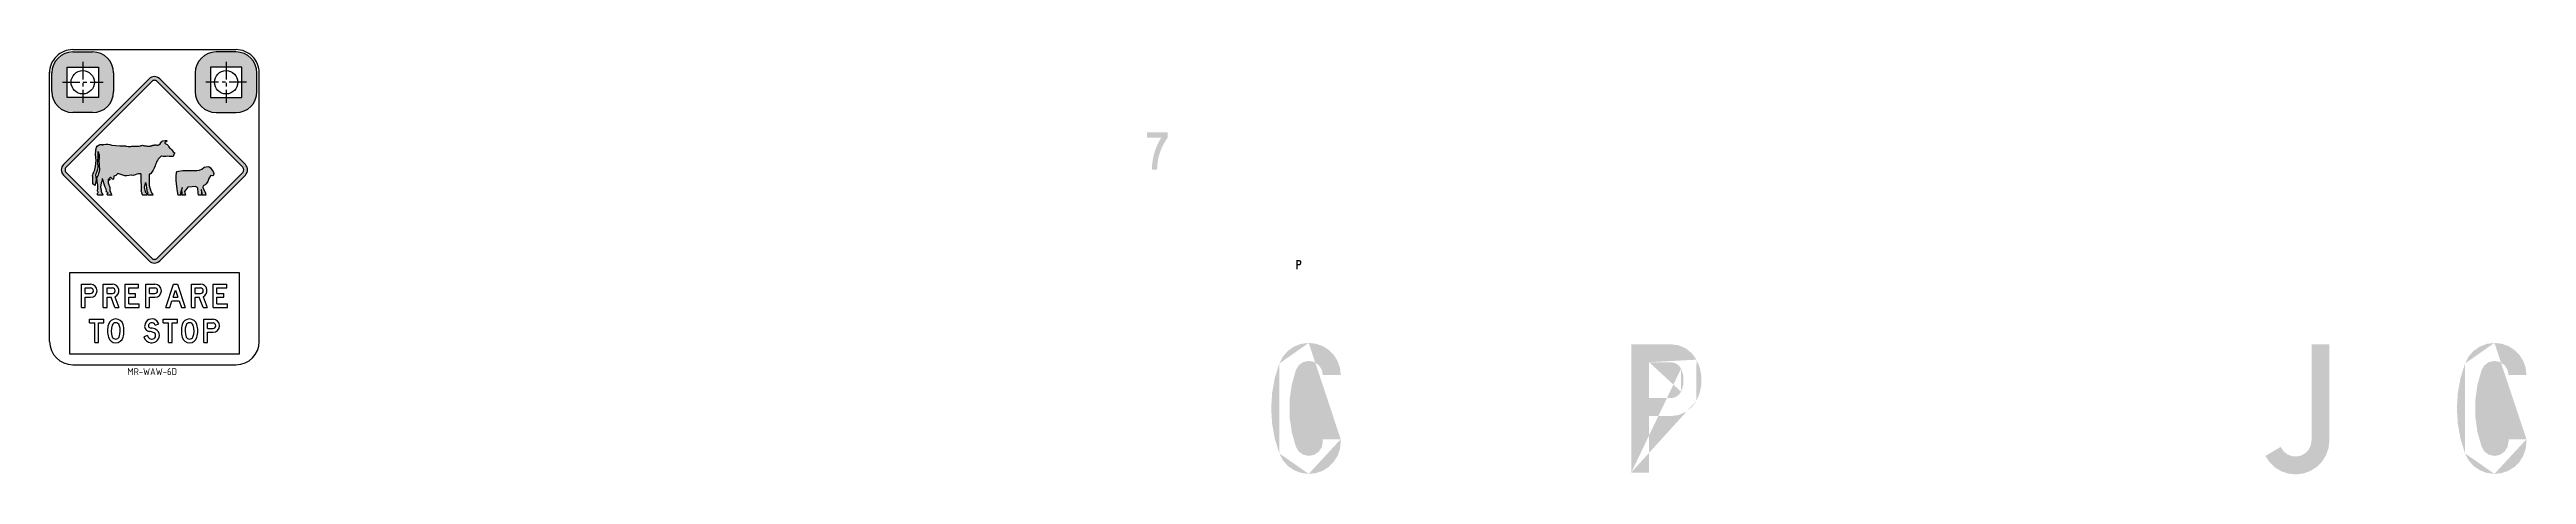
# Model space of a CAD drawing. Extents: x -300 to 1038, y -1303 to 270.
# Drawn here: x -300 to 763, y 88 to 270 of the extents above.
import ezdxf

# ---------------------------------------------------------------- set-up
doc = ezdxf.new("R2010")
doc.units = 0
doc.header["$LTSCALE"] = 6
doc.header["$MEASUREMENT"] = 0
doc.linetypes.add('CENTER', pattern=[2, 1.25, -0.25, 0.25, -0.25])
doc.linetypes.add('CENTERX2', pattern=[101.60000000000001, 63.5, -12.7, 12.7, -12.7])
for name, color, linetype in [('CENT25', 1, 'CENTER'), ('GREEN', 84, 'CONTINUOUS'), ('L25', 1, 'CONTINUOUS'), ('L35', 3, 'CONTINUOUS'), ('T25', 1, 'CONTINUOUS'), ('TBLK25', 1, 'CONTINUOUS')]:
    doc.layers.add(name, color=color, linetype=linetype)
doc.styles.add('ISO', font='iso.shx')

msp = doc.modelspace()

# ---------------------------------------------------------------- texts
at = {"layer": 'T25', "color": 3, "style": 'ISO'}
msp.add_text('MR-WAW-6D', height=3, dxfattribs=at).set_placement((-266.125628157469, 130.5021035219087))

# ---------------------------------------------------------------- hatches: boundary and pattern name
at = {"layer": 'GREEN'}
h = msp.add_hatch(color=256, dxfattribs=at)
h.paths.add_polyline_path([(254.4669524879141, 101.9465322728692), (254.4411767802575, 101.9465322728692)], flags=16)
edge = h.paths.add_edge_path()
edge.add_line((246.7600158985751, 103.0548877021052), (254.4669524879141, 103.0548877021052))
edge.add_line((254.4669524879141, 103.0548877021052), (254.4669524879141, 101.9465322728692))
edge.add_line((254.1318682883776, 98.8792230617276), (254.4669524879141, 101.9465322728692))
edge.add_line((254.1318682883776, 98.8792230617276), (253.1266156897682, 95.96656809652592))
edge.add_line((253.1266156897682, 95.96656809652592), (251.4769703997424, 93.36322162320408))
edge.add_line((251.4769703997424, 93.36322162320408), (249.3118109565837, 91.17228647238863))
edge.add_line((249.3118109565837, 91.17228647238863), (246.7084644832619, 89.52264118236292))
edge.add_line((246.7084644832619, 89.52264118236292), (243.7958095180602, 88.51738858375347))
edge.add_line((243.7958095180602, 88.51738858375347), (240.7285003069186, 88.18230438421699))
edge.add_line((240.7285003069186, 88.18230438421699), (237.4807611421804, 88.59471570672343))
edge.add_line((237.4807611421804, 88.59471570672343), (234.4134519310388, 89.7546225512728))
edge.add_line((234.4134519310388, 89.7546225512728), (231.732778334747, 91.61047350255171))
edge.add_line((231.732778334747, 91.61047350255171), (229.5933945992449, 94.08494143759032))
edge.add_line((229.5933945992449, 94.08494143759032), (228.0984035551591, 96.997596402792))
edge.add_line((228.0984035551591, 96.997596402792), (226.1652254809102, 103.2610933633584))
edge.add_line((226.1652254809102, 103.2610933633584), (225.0053186363608, 109.7050202775214))
edge.add_line((225.0053186363608, 109.7050202775214), (224.6186830215111, 116.252050022311))
edge.add_line((224.6186830215111, 116.252050022311), (225.0053186363608, 122.773304059444))
edge.add_line((225.0053186363608, 122.773304059444), (226.1652254809102, 129.217230973607))
edge.add_line((226.1652254809102, 129.217230973607), (228.0984035551591, 135.4807279341734))
edge.add_line((228.0984035551591, 135.4807279341734), (229.5933945992449, 138.3933828993751))
edge.add_line((229.5933945992449, 138.3933828993751), (231.732778334747, 140.8678508344137))
edge.add_line((231.732778334747, 140.8678508344137), (234.4134519310388, 142.7237017856927))
edge.add_line((234.4134519310388, 142.7237017856927), (237.4807611421804, 143.9093843378987))
edge.add_line((237.4807611421804, 143.9093843378987), (240.7285003069186, 144.2960199527485))
edge.add_line((240.7285003069186, 144.2960199527485), (243.7958095180602, 143.960935753212))
edge.add_line((243.7958095180602, 143.960935753212), (246.7084644832619, 142.9556831546025))
edge.add_line((246.7084644832619, 142.9556831546025), (249.3118109565837, 141.3060378645768))
edge.add_line((249.3118109565837, 141.3060378645768), (251.4769703997424, 139.1408784214181))
edge.add_line((251.4769703997424, 139.1408784214181), (253.1266156897682, 136.5117562404395))
edge.add_line((253.1266156897682, 136.5117562404395), (254.1318682883776, 133.5991012752378))
edge.add_line((254.1318682883776, 133.5991012752378), (254.4669524879141, 130.5317920640963))
edge.add_line((254.4669524879141, 130.5317920640963), (246.7600158985751, 130.5317920640963))
edge.add_line((246.7600158985751, 130.5317920640963), (246.321828868412, 132.851605753195))
edge.add_line((246.321828868412, 132.851605753195), (245.0072677779228, 134.8363352427572))
edge.add_line((245.0072677779228, 134.8363352427572), (243.0483139960172, 136.1508963332464))
edge.add_line((243.0483139960172, 136.1508963332464), (240.7285003069186, 136.5890833634095))
edge.add_line((240.7285003069186, 136.5890833634095), (238.4086866178199, 136.1251206255898))
edge.add_line((238.4086866178199, 136.1251206255898), (236.475508543571, 134.7590081197872))
edge.add_line((236.475508543571, 134.7590081197872), (235.2382745760517, 132.7485029225683))
edge.add_line((235.2382745760517, 132.7485029225683), (233.4081993324294, 126.2788003007487))
edge.add_line((233.4081993324294, 126.2788003007487), (232.4802738567899, 119.6028920176758))
edge.add_line((232.4802738567899, 119.6028920176758), (232.4802738567899, 112.8754323192896))
edge.add_line((232.4802738567899, 112.8754323192896), (233.4081993324294, 106.2252997438734))
edge.add_line((233.4081993324294, 106.2252997438734), (235.2382745760517, 99.75559712205376))
edge.add_line((235.2382745760517, 99.75559712205376), (236.475508543571, 97.71931621717823))
edge.add_line((236.475508543571, 97.71931621717823), (238.4086866178199, 96.37897941903236))
edge.add_line((238.4086866178199, 96.37897941903236), (240.7285003069186, 95.88924097355596))
edge.add_line((240.7285003069186, 95.88924097355596), (243.0483139960172, 96.35320371137573))
edge.add_line((243.0483139960172, 96.35320371137573), (245.0072677779228, 97.66776480186496))
edge.add_line((245.0072677779228, 97.66776480186496), (246.321828868412, 99.62671858377053))
edge.add_line((246.321828868412, 99.62671858377053), (246.7600158985751, 101.9465322728692))
edge.add_line((246.7600158985751, 101.9465322728692), (246.7600158985751, 103.0548877021052))
edge = h.paths.add_edge_path(flags=16)
edge.add_line((254.4669524879141, 103.0548877021052), (254.4411767802575, 103.0548877021052))
edge.add_line((240.7285003069186, 144.2960199527485), (240.702724599262, 144.2960199527485))
edge.add_line((228.0984035551591, 135.4807279341734), (228.0726278475024, 135.4807279341734))
edge.add_line((228.0984035551591, 96.997596402792), (228.0726278475024, 96.997596402792))
edge.add_line((240.7285003069186, 88.18230438421699), (240.702724599262, 88.18230438421699))
h = msp.add_hatch(color=256, dxfattribs=at)
h.paths.add_polyline_path([(396.1302417688735, 136.0477935026198), (396.1044660612169, 136.0477935026198)], flags=16)
edge = h.paths.add_edge_path(flags=17)
edge.add_line((386.7736598895088, 120.6339203239419), (386.7736598895088, 136.0477935026198))
edge.add_line((386.7736598895088, 136.0477935026198), (396.1302417688735, 136.0477935026198))
edge.add_line((397.8829898895258, 135.6869335954267), (396.1302417688735, 136.0477935026198))
edge.add_line((397.8829898895258, 135.6869335954267), (399.429532348925, 134.7332324121305))
edge.add_line((399.429532348925, 134.7332324121305), (400.5121120705044, 133.2897927833581))
edge.add_line((400.5121120705044, 133.2897927833581), (401.5173646691138, 130.0420536186199))
edge.add_line((401.5173646691138, 130.0420536186199), (401.5173646691138, 126.6396602079418))
edge.add_line((401.5173646691138, 126.6396602079418), (400.5121120705044, 123.3919210432036))
edge.add_line((400.5121120705044, 123.3919210432036), (399.429532348925, 121.9484814144312))
edge.add_line((399.429532348925, 121.9484814144312), (397.8829898895258, 120.994780231135))
edge.add_line((397.8829898895258, 120.994780231135), (396.1302417688735, 120.6339203239419))
edge.add_line((396.1302417688735, 120.6339203239419), (386.7736598895088, 120.6339203239419))
h.paths.add_polyline_path([(396.1044660612169, 143.7289543843021), (396.1302417688735, 143.7289543843021)], flags=16)
edge = h.paths.add_edge_path()
edge.add_line((386.7736598895088, 88.74936995266336), (379.0924990078266, 88.74936995266336))
edge.add_line((379.0924990078266, 88.74936995266336), (379.0924990078266, 143.7289543843021))
edge.add_line((379.0924990078266, 143.7289543843021), (396.1302417688735, 143.7289543843021))
edge.add_line((399.429532348925, 143.290767354139), (396.1302417688735, 143.7289543843021))
edge.add_line((399.429532348925, 143.290767354139), (402.5226172677232, 141.9504305559931))
edge.add_line((402.5226172677232, 141.9504305559931), (405.1517394487017, 139.8625982358043))
edge.add_line((405.1517394487017, 139.8625982358043), (407.1106932306073, 137.1303732241992))
edge.add_line((407.1106932306073, 137.1303732241992), (408.5025814440665, 133.7537555211778))
edge.add_line((408.5025814440665, 133.7537555211778), (409.2243012584527, 130.1709321569031))
edge.add_line((409.2243012584527, 130.1709321569031), (409.2243012584527, 126.5107816696586))
edge.add_line((409.2243012584527, 126.5107816696586), (408.5025814440665, 122.9279583053839))
edge.add_line((408.5025814440665, 122.9279583053839), (407.1106932306073, 119.5513406023625))
edge.add_line((407.1106932306073, 119.5513406023625), (405.1517394487017, 116.8191155907574))
edge.add_line((405.1517394487017, 116.8191155907574), (402.5226172677232, 114.7312832705686))
edge.add_line((402.5226172677232, 114.7312832705686), (399.429532348925, 113.3909464724227))
edge.add_line((399.429532348925, 113.3909464724227), (396.1302417688735, 112.9527594422596))
edge.add_line((396.1302417688735, 112.9527594422596), (386.7736598895088, 112.9527594422596))
edge.add_line((386.7736598895088, 112.9527594422596), (386.7736598895088, 88.74936995266336))
edge = h.paths.add_edge_path()
edge.add_line((386.7736598895088, 136.0477935026198), (386.7478841818522, 136.0477935026198))
edge.add_line((400.5121120705044, 123.3919210432036), (400.4863363628477, 123.3919210432036))
edge.add_line((400.5121120705044, 133.2897927833581), (400.4863363628477, 133.2897927833581))
edge.add_line((379.0924990078266, 88.74936995266336), (379.0667233001699, 88.74936995266336))
edge.add_line((407.1106932306073, 119.5513406023625), (407.0849175229506, 119.5513406023625))
edge.add_line((407.1106932306073, 137.1303732241992), (407.0849175229506, 137.1303732241992))
h = msp.add_hatch(color=256, dxfattribs=at)
h.paths.add_polyline_path([(396.1302417688735, 136.0477935026198), (396.1044660612169, 136.0477935026198)], flags=16)
edge = h.paths.add_edge_path(flags=17)
edge.add_line((386.7736598895088, 120.6339203239419), (386.7736598895088, 136.0477935026198))
edge.add_line((386.7736598895088, 136.0477935026198), (396.1302417688735, 136.0477935026198))
edge.add_line((397.8829898895258, 135.6869335954267), (396.1302417688735, 136.0477935026198))
edge.add_line((397.8829898895258, 135.6869335954267), (399.429532348925, 134.7332324121305))
edge.add_line((399.429532348925, 134.7332324121305), (400.5121120705044, 133.2897927833581))
edge.add_line((400.5121120705044, 133.2897927833581), (401.5173646691138, 130.0420536186199))
edge.add_line((401.5173646691138, 130.0420536186199), (401.5173646691138, 126.6396602079418))
edge.add_line((401.5173646691138, 126.6396602079418), (400.5121120705044, 123.3919210432036))
edge.add_line((400.5121120705044, 123.3919210432036), (399.429532348925, 121.9484814144312))
edge.add_line((399.429532348925, 121.9484814144312), (397.8829898895258, 120.994780231135))
edge.add_line((397.8829898895258, 120.994780231135), (396.1302417688735, 120.6339203239419))
edge.add_line((396.1302417688735, 120.6339203239419), (386.7736598895088, 120.6339203239419))
h.paths.add_polyline_path([(396.1044660612169, 143.7289543843021), (396.1302417688735, 143.7289543843021)], flags=16)
edge = h.paths.add_edge_path()
edge.add_line((386.7736598895088, 88.74936995266336), (379.0924990078266, 88.74936995266336))
edge.add_line((379.0924990078266, 88.74936995266336), (379.0924990078266, 143.7289543843021))
edge.add_line((379.0924990078266, 143.7289543843021), (396.1302417688735, 143.7289543843021))
edge.add_line((399.429532348925, 143.290767354139), (396.1302417688735, 143.7289543843021))
edge.add_line((399.429532348925, 143.290767354139), (402.5226172677232, 141.9504305559931))
edge.add_line((402.5226172677232, 141.9504305559931), (405.1517394487017, 139.8625982358043))
edge.add_line((405.1517394487017, 139.8625982358043), (407.1106932306073, 137.1303732241992))
edge.add_line((407.1106932306073, 137.1303732241992), (408.5025814440665, 133.7537555211778))
edge.add_line((408.5025814440665, 133.7537555211778), (409.2243012584527, 130.1709321569031))
edge.add_line((409.2243012584527, 130.1709321569031), (409.2243012584527, 126.5107816696586))
edge.add_line((409.2243012584527, 126.5107816696586), (408.5025814440665, 122.9279583053839))
edge.add_line((408.5025814440665, 122.9279583053839), (407.1106932306073, 119.5513406023625))
edge.add_line((407.1106932306073, 119.5513406023625), (405.1517394487017, 116.8191155907574))
edge.add_line((405.1517394487017, 116.8191155907574), (402.5226172677232, 114.7312832705686))
edge.add_line((402.5226172677232, 114.7312832705686), (399.429532348925, 113.3909464724227))
edge.add_line((399.429532348925, 113.3909464724227), (396.1302417688735, 112.9527594422596))
edge.add_line((396.1302417688735, 112.9527594422596), (386.7736598895088, 112.9527594422596))
edge.add_line((386.7736598895088, 112.9527594422596), (386.7736598895088, 88.74936995266336))
edge = h.paths.add_edge_path()
edge.add_line((386.7736598895088, 136.0477935026198), (386.7478841818522, 136.0477935026198))
edge.add_line((400.5121120705044, 123.3919210432036), (400.4863363628477, 123.3919210432036))
edge.add_line((400.5121120705044, 133.2897927833581), (400.4863363628477, 133.2897927833581))
edge.add_line((379.0924990078266, 88.74936995266336), (379.0667233001699, 88.74936995266336))
edge.add_line((407.1106932306073, 119.5513406023625), (407.0849175229506, 119.5513406023625))
edge.add_line((407.1106932306073, 137.1303732241992), (407.0849175229506, 137.1303732241992))
h = msp.add_hatch(color=256, dxfattribs=at)
h.paths.add_polyline_path([(671.0023882194105, 102.4878221336589), (670.976612511754, 102.4878221336589)], flags=16)
edge = h.paths.add_edge_path()
edge.add_line((671.0023882194105, 143.7289543843021), (671.0023882194105, 102.4878221336589))
edge.add_line((670.6673040198741, 100.4515412287834), (671.0023882194105, 102.4878221336589))
edge.add_line((670.6673040198741, 100.4515412287834), (669.7651542518913, 98.56991456984775))
edge.add_line((669.7651542518913, 98.56991456984775), (668.3217146231187, 97.07492352576196))
edge.add_line((668.3217146231187, 97.07492352576196), (666.517415087153, 96.04389521949588))
edge.add_line((666.517415087153, 96.04389521949588), (664.4811341822776, 95.63148389698944))
edge.add_line((664.4811341822776, 95.63148389698944), (662.4190775697455, 95.83768955824269))
edge.add_line((662.4190775697455, 95.83768955824269), (660.5116752031531, 96.63673649559888))
edge.add_line((660.5116752031531, 96.63673649559888), (658.9135813284407, 97.97707329374475))
edge.add_line((658.9135813284407, 97.97707329374475), (657.8052258992047, 99.75559712205376))
edge.add_line((657.8052258992047, 99.75559712205376), (651.2066447391018, 95.88924097355596))
edge.add_line((651.2066447391018, 95.88924097355596), (652.9851685674108, 93.20856737726416))
edge.add_line((652.9851685674108, 93.20856737726416), (655.3049822565094, 90.96608081113544))
edge.add_line((655.3049822565094, 90.96608081113544), (658.0629829757712, 89.29065981345303))
edge.add_line((658.0629829757712, 89.29065981345303), (661.1302921869128, 88.28540721484364))
edge.add_line((661.1302921869128, 88.28540721484364), (664.3522556439943, 87.9760987229638))
edge.add_line((664.3522556439943, 87.9760987229638), (667.5484433934191, 88.3627343378136))
edge.add_line((667.5484433934191, 88.3627343378136), (670.5642011892475, 89.47108976704959))
edge.add_line((670.5642011892475, 89.47108976704959), (673.2964262008526, 91.19806218004533))
edge.add_line((673.2964262008526, 91.19806218004533), (675.5646884746379, 93.49210016148731))
edge.add_line((675.5646884746379, 93.49210016148731), (677.265885179977, 96.25010088074907))
edge.add_line((677.265885179977, 96.25010088074907), (678.3226891938997, 99.29163438423404))
edge.add_line((678.3226891938997, 99.29163438423404), (678.6835491010928, 102.4878221336589))
edge.add_line((678.6835491010928, 102.4878221336589), (678.6835491010928, 143.7289543843021))
edge.add_line((678.6835491010928, 143.7289543843021), (671.0023882194105, 143.7289543843021))
edge = h.paths.add_edge_path(flags=16)
edge.add_line((678.6835491010928, 102.4878221336589), (678.6577733934362, 102.4878221336589))
edge.add_line((678.6835491010928, 102.4878221336589), (678.6577733934362, 102.4878221336589))
edge = h.paths.add_edge_path(flags=16)
edge.add_line((657.8052258992047, 99.75559712205376), (657.779450191548, 99.75559712205376))
h = msp.add_hatch(color=256, dxfattribs=at)
h.paths.add_polyline_path([(763.2278702149115, 101.9465322728692), (763.2020945072547, 101.9465322728692)], flags=16)
edge = h.paths.add_edge_path()
edge.add_line((755.5467093332292, 103.0548877021052), (763.2278702149115, 103.0548877021052))
edge.add_line((763.2278702149115, 103.0548877021052), (763.2278702149115, 101.9465322728692))
edge.add_line((762.8927860153749, 98.8792230617276), (763.2278702149115, 101.9465322728692))
edge.add_line((762.8927860153749, 98.8792230617276), (761.8875334167656, 95.96656809652592))
edge.add_line((761.8875334167656, 95.96656809652592), (760.2636638343964, 93.36322162320408))
edge.add_line((760.2636638343964, 93.36322162320408), (758.0727286835811, 91.17228647238863))
edge.add_line((758.0727286835811, 91.17228647238863), (755.4693822102591, 89.52264118236292))
edge.add_line((755.4693822102591, 89.52264118236292), (752.5567272450575, 88.51738858375347))
edge.add_line((752.5567272450575, 88.51738858375347), (749.4894180339159, 88.18230438421699))
edge.add_line((749.4894180339159, 88.18230438421699), (746.2416788691778, 88.59471570672343))
edge.add_line((746.2416788691778, 88.59471570672343), (743.2001453656928, 89.7546225512728))
edge.add_line((743.2001453656928, 89.7546225512728), (740.4936960617443, 91.61047350255171))
edge.add_line((740.4936960617443, 91.61047350255171), (738.3543123262423, 94.08494143759032))
edge.add_line((738.3543123262423, 94.08494143759032), (736.8593212821564, 96.997596402792))
edge.add_line((736.8593212821564, 96.997596402792), (734.9261432079076, 103.2610933633584))
edge.add_line((734.9261432079076, 103.2610933633584), (733.7662363633582, 109.7050202775214))
edge.add_line((733.7662363633582, 109.7050202775214), (733.3796007485084, 116.252050022311))
edge.add_line((733.3796007485084, 116.252050022311), (733.7662363633582, 122.773304059444))
edge.add_line((733.7662363633582, 122.773304059444), (734.9261432079076, 129.217230973607))
edge.add_line((734.9261432079076, 129.217230973607), (736.8593212821564, 135.4807279341734))
edge.add_line((736.8593212821564, 135.4807279341734), (738.3543123262423, 138.3933828993751))
edge.add_line((738.3543123262423, 138.3933828993751), (740.4936960617443, 140.8678508344137))
edge.add_line((740.4936960617443, 140.8678508344137), (743.2001453656928, 142.7237017856927))
edge.add_line((743.2001453656928, 142.7237017856927), (746.2416788691778, 143.9093843378987))
edge.add_line((746.2416788691778, 143.9093843378987), (749.4894180339159, 144.2960199527485))
edge.add_line((749.4894180339159, 144.2960199527485), (752.5567272450575, 143.960935753212))
edge.add_line((752.5567272450575, 143.960935753212), (755.4693822102591, 142.9556831546025))
edge.add_line((755.4693822102591, 142.9556831546025), (758.0727286835811, 141.3060378645768))
edge.add_line((758.0727286835811, 141.3060378645768), (760.2636638343964, 139.1408784214181))
edge.add_line((760.2636638343964, 139.1408784214181), (761.8875334167656, 136.5117562404395))
edge.add_line((761.8875334167656, 136.5117562404395), (762.8927860153749, 133.5991012752378))
edge.add_line((762.8927860153749, 133.5991012752378), (763.2278702149115, 130.5317920640963))
edge.add_line((763.2278702149115, 130.5317920640963), (755.5467093332292, 130.5317920640963))
edge.add_line((755.5467093332292, 130.5317920640963), (755.0827465954094, 132.851605753195))
edge.add_line((755.0827465954094, 132.851605753195), (753.7681855049201, 134.8363352427572))
edge.add_line((753.7681855049201, 134.8363352427572), (751.8092317230146, 136.1508963332464))
edge.add_line((751.8092317230146, 136.1508963332464), (749.4894180339159, 136.5890833634095))
edge.add_line((749.4894180339159, 136.5890833634095), (747.1696043448172, 136.1251206255898))
edge.add_line((747.1696043448172, 136.1251206255898), (745.2364262705684, 134.7590081197872))
edge.add_line((745.2364262705684, 134.7590081197872), (743.9991923030491, 132.7485029225683))
edge.add_line((743.9991923030491, 132.7485029225683), (742.1691170594268, 126.2788003007487))
edge.add_line((742.1691170594268, 126.2788003007487), (741.266967291444, 119.6028920176758))
edge.add_line((741.266967291444, 119.6028920176758), (741.266967291444, 112.8754323192896))
edge.add_line((741.266967291444, 112.8754323192896), (742.1691170594268, 106.2252997438734))
edge.add_line((742.1691170594268, 106.2252997438734), (743.9991923030491, 99.75559712205376))
edge.add_line((743.9991923030491, 99.75559712205376), (745.2364262705684, 97.71931621717823))
edge.add_line((745.2364262705684, 97.71931621717823), (747.1696043448172, 96.37897941903236))
edge.add_line((747.1696043448172, 96.37897941903236), (749.4894180339159, 95.88924097355596))
edge.add_line((749.4894180339159, 95.88924097355596), (751.8092317230146, 96.35320371137573))
edge.add_line((751.8092317230146, 96.35320371137573), (753.7681855049201, 97.66776480186496))
edge.add_line((753.7681855049201, 97.66776480186496), (755.0827465954094, 99.62671858377053))
edge.add_line((755.0827465954094, 99.62671858377053), (755.5467093332292, 101.9465322728692))
edge.add_line((755.5467093332292, 101.9465322728692), (755.5467093332292, 103.0548877021052))
edge = h.paths.add_edge_path(flags=16)
edge.add_line((763.2278702149115, 103.0548877021052), (763.2020945072547, 103.0548877021052))
edge.add_line((749.4894180339159, 144.2960199527485), (749.4636423262592, 144.2960199527485))
edge.add_line((736.8593212821564, 135.4807279341734), (736.8335455744998, 135.4807279341734))
edge.add_line((736.8593212821564, 96.997596402792), (736.8335455744998, 96.997596402792))
edge.add_line((749.4894180339159, 88.18230438421699), (749.4636423262592, 88.18230438421699))
at = {"layer": 'L25', "linetype": 'Continuous'}
h = msp.add_hatch(color=256, dxfattribs=at)
h.paths.add_polyline_path([(-278.5718108754959, 262.4660372436613), (-278.5718108754958, 249.4660372436614), (-292.0718108754957, 249.4660372436614), (-292.0718108754959, 262.0801000902962), (-295.8483977838752, 266.4161889303709, 0.2024589164861015), (-298.5718108754958, 259.9660372436614), (-298.5718108754958, 255.0051424921305), (-298.5675387319656, 255.0051424921305), (-298.5675387319656, 254.3308878399642), (-298.5718108754958, 254.3308878399642), (-298.5718108754958, 251.9660372436614, 0.4142135623730951), (-289.5718108754958, 242.9660372436614), (-281.0718108754959, 242.9660372436614, 0.4142135623730929), (-272.0718108754959, 251.9660372436613), (-272.0718108754958, 259.9660372436614, 0.4142135623730951), (-281.0718108754958, 268.9660372436614), (-289.5718108754959, 268.9660372436614, 0.1953706251455516), (-295.8483977838751, 266.4161889303709), (-292.0718108754958, 262.0801000902962), (-292.0718108754958, 262.4660372436613)])
h.paths.add_polyline_path([(-217.0632666817299, 262.4660372436613), (-217.0632666817299, 262.0401384463592), (-212.1789300766003, 265.1110904894639, 0.2453138663377971), (-219.56326668173, 268.9660372436614), (-228.0632666817299, 268.9660372436614, 0.4142135623730989), (-237.0632666817299, 259.9660372436613), (-237.0632666817298, 251.9660372436613, 0.4142135623730946), (-228.0632666817298, 242.9660372436614), (-219.5632666817299, 242.9660372436614, 0.4142135623730933), (-210.5632666817299, 251.9660372436613), (-210.5632666817299, 259.9660372436614, 0.1533204480040866), (-212.1789300766002, 265.1110904894639), (-217.0632666817299, 262.0401384463592), (-217.0632666817299, 249.4660372436614), (-230.56326668173, 249.4660372436614), (-230.5632666817298, 262.4660372436614)])
at = {"layer": 'L25', "ltscale": 1000}
h = msp.add_hatch(color=256, dxfattribs=at)
edge = h.paths.add_edge_path(flags=16)
edge.add_arc((-291.3348840532419, 218.4604330533822), 1.599780935678317, 134.9999999415499, 225.0000000414058)
edge.add_line((-292.4661000004555, 217.3292171045336), (-255.7015816373202, 180.5646987606321))
edge.add_arc((-254.5703656888405, 181.6959147086996), 1.599780936021276, 224.9999999895597, 315.0000000347343)
edge.add_line((-253.4391497398811, 180.5646987611118), (-216.6746314864243, 217.3292170700138))
edge.add_arc((-217.8058474345635, 218.4604330193264), 1.599780936661009, 314.9999999702826, 404.9999999416895)
edge.add_line((-216.6746314846863, 219.5916489669011), (-253.4391497521768, 256.3561672777346))
edge.add_arc((-254.5703657008796, 255.2249513303705), 1.599780935681613, 44.99999996609568, 134.999999999995)
edge.add_line((-255.701581648913, 256.3561672784041), (-292.466100000119, 219.5916490025673))
edge = h.paths.add_edge_path()
edge.add_arc((-254.5703656888438, 181.6959147083687), 3.199561871464476, 224.9999999983719, 315.0000000412618)
edge.add_line((-252.307933791076, 179.4334828138595), (-215.5434155375382, 216.1980011228306))
edge.add_arc((-217.8058474336051, 218.460433019325), 3.199561871665568, 314.9999999945865, 404.9999999606877)
edge.add_line((-215.5434155357721, 220.7228649140534), (-252.3079338034764, 257.4873832250958))
edge.add_arc((-254.570365700881, 255.2249513303702), 3.199561871360735, 44.99999996607696, 134.9999999999755)
edge.add_line((-256.8327975969451, 257.4873832264362), (-293.5973159469926, 220.7228649517551))
edge.add_arc((-291.3348840532477, 218.4604330533785), 3.199561871354625, 134.9999999413527, 225.0000000412835)
edge.add_line((-293.5973159476783, 216.1980011556876), (-256.8327975850465, 179.4334828122945))
for points in [[(-251.6428044986947, 224.3441699577032, -0.2519675197466062), (-251.4474471567778, 224.3849038116392, 0.1347843466435475), (-248.8291596657789, 224.3321614001802, 0.1431406916675979), (-247.5532165015173, 224.2230734630255, 0.07952862229339376), (-246.7012195063261, 224.2406001531454), (-246.4301876409337, 224.5145675661014, 0.0927564464996981), (-246.3867683257863, 224.5787154470223), (-245.9245463382719, 225.6420663045404, 0.3761148515626986), (-246.0264784114628, 225.9002048970783), (-246.517550523888, 226.1528873113365, 0.1096799235729416), (-247.7408112456666, 227.6433330466668, -0.1613173462196348), (-248.3587338635662, 228.2871846382216, 0.1414985686969746), (-249.071691609858, 229.2506226564788), (-249.9647850703581, 229.8057749731781, -0.5915639155644307), (-249.9409285341999, 230.3453282852879, -0.09161057938780869), (-249.5045942205952, 230.4501833314098, 0.8047873668165451), (-249.4521779220625, 230.9600363680974, 0.08404134397379376), (-249.7808792620582, 231.0075489139599, 0.01249047565533432), (-249.8965192722607, 231.0059532055309), (-250.8927805851073, 230.912478146305, 0.2854136271760787), (-251.5697733418145, 230.3867222543574, -0.1777750770649232), (-252.1209508889004, 229.651850263695), (-252.7133824443694, 229.2313127823903, -0.06421105017563936), (-252.8084783160232, 229.1807045295019), (-253.0819239612003, 229.0775246058983, -0.1037127790732392), (-253.1673255101697, 229.0642566586767), (-253.477585888111, 229.0805787287796), (-253.7573384833617, 229.1551452719433), (-253.9624896419092, 229.1737869077351), (-254.3354921714539, 229.1365036361534), (-254.4944791314836, 229.0868428300995), (-254.5575528628749, 229.0676360017855), (-254.6256297752397, 229.0516251097815), (-254.7297465162104, 229.0356145817685), (-254.8098370648925, 229.0276089537701), (-254.9019407097217, 229.015600875766), (-254.9980487199279, 229.0115984257592), (-255.1181840027841, 228.9915847197568), (-255.226305649313, 228.9635657497417), (-255.3544496629267, 228.9275415157281), (-255.4874061534146, 228.8822478753931), (-255.6426688983399, 228.8344965647725), (-255.8815339117973, 228.7748070625098), (-256.0845697674582, 228.7270557518862), (-256.2876050829174, 228.6673662496198), (-256.5503569218436, 228.6315527666536), (-256.7533922373059, 228.6196149389982), (-257.1594634084139, 228.6434905943089), (-257.7088533715345, 228.6673662496199), (-258.1388108279133, 228.6912419049287), (-258.5807116970375, 228.7270557518866), (-258.8195767104994, 228.7628692348527), (-259.0703856768697, 228.822558737117), (-259.2256478816141, 228.8822478753947), (-259.4406266097973, 228.9419373776609), (-259.6321262293632, 228.968728914032), (-259.9864783997555, 228.9314450152468), (-260.3221811417188, 228.8941617436689), (-260.5459826594402, 228.8009535647138), (-261.0868356291779, 228.6518198511894), (-261.851491047448, 228.6518198511895), (-262.7466971183462, 228.6331782153972), (-263.6419022584521, 228.5772533080248), (-264.2946564524564, 228.5399694092423), (-264.7236100595302, 228.5026861376584), (-265.1712121641846, 228.4840445018687), (-265.8985677948871, 228.5026861376584), (-266.6818726415283, 228.5772533080238), (-266.9616243059928, 228.6704614869791), (-268.6587846519174, 228.6704614869791), (-269.46073985773, 228.7636696659324), (-271.1206004160937, 228.8195952005056), (-272.8177616928209, 229.0805787287795), (-273.6943174045427, 229.3788461558347), (-274.533573328713, 229.472054334788), (-275.3728283220793, 229.4720543347879), (-276.3170315304195, 229.283299144104), (-276.5767596990659, 229.2565857845363), (-276.7214835031201, 229.2375519435226), (-276.9576130375211, 229.2299379703274), (-277.1594653555364, 229.2451655527262), (-277.3118062587816, 229.2718130029443), (-277.5212327724785, 229.2986211611835, 0.1610908879982327), (-277.9211185284468, 229.2754055148604, -0.05588298568211338), (-278.0679612479944, 229.2299201879009, 0.3213058907679494), (-279.6005713777938, 227.542236093582), (-279.6623569464293, 226.9740669852042), (-279.8446411873015, 224.7213871375779, 0.07568652830799838), (-279.732742977894, 224.1339114431188, -0.07597696799726573), (-279.6583222074578, 223.7589158165606, -0.07482722162952812), (-280.1306231593206, 218.6110753791625), (-280.1472607002277, 218.5480200109018), (-280.1633290418866, 218.5048558662575, -0.02514377951280823), (-281.0274083537017, 216.2730047388286, 0.07707671666340439), (-281.0625747568266, 215.3942286698999, 0.002890575572742534), (-281.0156859090209, 214.7263592338448, -0.04361699843268715), (-281.0411219377443, 212.4766749210696, 0.3587837070440348), (-280.8486803149054, 212.290536263329), (-280.6732188917561, 212.2765057189403, -0.308086515089566), (-280.4885631300397, 212.1279400908913), (-280.447645138362, 211.9935558359765, 0.7983333163792997), (-279.9490541427931, 212.0339504594737), (-279.6250580896726, 214.3349946421503), (-279.8115588890476, 216.2923726721992), (-279.7183089547532, 216.5533568276704), (-279.3080057068621, 217.709142009909), (-278.9723038956633, 218.5666597650926), (-278.8977024589612, 219.4241781474771), (-278.9536535364902, 221.9035238612686), (-278.9536535364902, 222.7796832522452), (-278.8604026714006, 223.6185599988376), (-278.8977024589612, 224.4574361182279), (-278.8977024589612, 225.951469873047), (-278.8898281799304, 226.0138834873402), (-278.8773402642624, 226.0638143787765), (-278.8469724906665, 226.1295797733722), (-278.8117762761841, 226.1730383857888), (-278.7835503807444, 226.1994879122951), (-278.7368460812654, 226.1714779544355), (-278.6946978803774, 226.1449520773594), (-278.642283424309, 226.1092313522393), (-278.6130870231885, 226.0742153003269), (-278.4314499951309, 225.7250717424104), (-278.2822489833166, 225.2403873302473), (-278.1703477590539, 224.6997786379097), (-278.0770978247684, 223.8795435271093), (-278.1330479714932, 223.3016509359905), (-278.2262988365827, 222.8728920583982), (-278.1330479714932, 220.2444126310778), (-277.983846959688, 218.6598685712454), (-277.983846959688, 218.4548099503477), (-278.7485014471469, 216.0127475081357), (-278.8231019530542, 215.8263305230249), (-279.0096036832239, 215.5094214601804), (-279.1401543358648, 215.2111546603242), (-279.2147548417721, 215.062020946798), (-279.2218392383926, 215.0393611596776, 0.1549344736768627), (-279.2821355255147, 214.5580726978228), (-279.2604564229867, 214.4858417769458), (-279.2494930231504, 214.449135884676), (-279.1829355176525, 214.0912619391893), (-279.1149698826611, 213.6157151148119), (-279.0809865249905, 213.1741356087547), (-278.996029481274, 212.6985887843758), (-278.8795535095899, 211.8448192216476), (-278.8977024589612, 210.1033295192079), (-278.9350031773077, 209.8237037279426), (-278.9723029648684, 209.7118539131995), (-278.9909533240417, 209.4881530293103), (-278.9723029648684, 209.3203783071891), (-278.8417523122273, 209.227169501034), (-278.7298520187686, 208.8916188023993), (-278.7671518063293, 208.7052018172887), (-278.8790520997879, 208.4815015605967), (-278.9350031773081, 208.4255766532269), (-279.009603683224, 208.3323678470702), (-279.0655538299579, 208.0900259545882), (-279.0282531115931, 207.8663256978984), (-278.9163528181436, 207.7917591547348), (-278.879052099788, 207.7171919843695), (-278.804451593881, 207.642625441206), (-278.6925513004136, 207.6239838054141), (-277.2191915414269, 207.6239838054141), (-276.7529390775857, 207.6426254412063), (-276.7529390775857, 207.8290424263166), (-276.7529390775857, 207.9036089694779), (-276.7902388651372, 207.9781755126415), (-276.7902388651372, 208.0527426830066), (-277.0699905296017, 208.4255766532275), (-277.4243426999642, 209.3203783071891), (-277.483786000242, 209.8453074741172), (-277.5517521753993, 210.3548219808057), (-277.6197183505656, 210.5756115518377), (-277.653701168043, 210.830368805183), (-277.6876839855478, 210.9832230115946), (-277.6706925767954, 211.085126058529), (-277.3478541900935, 212.8684268319419), (-277.0929819785578, 213.4288928620977), (-277.0080243946482, 213.8195208446881), (-276.9580902361339, 214.6332620692056), (-276.9181716860925, 214.7133590020173), (-276.866773417384, 214.6840019994304), (-276.827539583502, 214.6146198062162), (-275.9136831534155, 211.5200982297211), (-275.8577330066817, 211.2963979730275), (-275.2609289594154, 210.1778960623738), (-275.167678094335, 209.3763032145626), (-275.2236291718547, 209.1526029578706), (-275.1490286659566, 208.9102604381891), (-274.5335742594989, 208.7797689876519), (-274.4776241127742, 208.667918545705), (-274.5149239003257, 208.5001431963887), (-274.7946755647901, 208.1832347607433), (-274.7946755647901, 207.9595338768516), (-274.7200750588826, 207.8476840621065), (-274.6454745529759, 207.7171919843696), (-274.533574259499, 207.6239838054141), (-272.8737137011451, 207.6239838054141), (-273.0975152188575, 208.1645924977525), (-273.4705177484116, 208.8543355308176), (-273.6756689069596, 209.3203783071889), (-273.6570185477864, 210.8676397226365), (-273.7129686945111, 210.960847901592), (-274.4403233944277, 212.918225931641), (-274.4678866863949, 214.3252342322311, -0.6623224854723944), (-274.2524117139178, 214.4266738618969, -0.1204917420358174), (-274.1625800301887, 214.3016210279779), (-274.0969524972484, 214.1551674977626, 0.8728938351842491), (-273.7446012810304, 214.2586878408758), (-273.8337575837809, 214.8476685521786, -0.0523177147131979), (-273.8328775455282, 214.9137604555801, -0.6288092249683761), (-273.2074952753866, 215.0916309489072), (-272.555480340546, 214.4106950827341, 0.572326533933045), (-272.180682724028, 214.5079282213473), (-272.0344577769659, 215.677197436698), (-271.1206022776834, 216.0873146784986), (-270.3372974310423, 216.8889075263096), (-268.138821352338, 216.1418724792539, 0.1065466817294495), (-266.3758915531206, 215.9377656752897), (-264.5274506158509, 216.1176822590785, -0.05427279800026284), (-264.3451469204186, 216.1156019708094), (-263.6109500722253, 216.027184858462, 0.1366347481280584), (-263.4992719887395, 216.0442619215881, -0.08567122795238429), (-260.6578829529155, 216.7770577115633), (-260.4340814351865, 216.7584160757721), (-260.3035307825456, 216.6279239980356), (-260.2662309949849, 216.5533574548743), (-260.2289302766293, 213.4774775141675), (-260.1543297707312, 211.8183662839743), (-260.1729801299044, 209.5813624626623), (-260.2475806358117, 209.4508710121272), (-260.2475806358117, 209.3576622059724), (-260.2102799174552, 209.2830956628074), (-259.8372773879203, 208.4255772804246), (-259.9491786121739, 208.3510107372612), (-259.9305282529916, 208.2205186595245), (-259.9678289713563, 208.1645937521529), (-259.89322846544, 208.0341016744164), (-259.8559277470936, 208.015460038624), (-259.7067267352794, 207.847684689309), (-259.6134768009847, 207.7544765103503), (-259.4829252175487, 207.6239844326136), (-257.7671145124518, 207.6239844326136), (-257.8976651650929, 208.4069356446348), (-258.5131195715325, 209.0221115073357), (-259.0166727537184, 210.9794901645814), (-258.5690697182755, 212.7131679379401), (-258.3639185597091, 212.9182265588405), (-258.1774168295478, 212.8063761168933), (-258.1028163236321, 212.7504512095198), (-258.0468661769072, 212.6758846663585), (-257.7111643657088, 209.5440791910805), (-257.7671145124518, 209.4508710121273), (-257.7671145124518, 209.3390205701826), (-257.7111643657089, 209.3203789343906), (-257.3008611178176, 208.4628605520064), (-257.3381618361731, 208.406935644635), (-257.3568112645517, 208.3137274656771), (-257.394111982907, 208.1459521163632), (-257.394111982907, 208.0154600386244), (-257.3195114769909, 207.9222512324718), (-257.2449109710928, 207.7917597819342), (-257.0397598125355, 207.6239844326136), (-255.2120478831758, 207.6239844326136), (-255.2306973115541, 207.7917597819342), (-255.6969507061878, 208.4628605520057), (-256.1632041008137, 209.2644540270169), (-256.8719084415388, 211.7997246481844), (-256.8905588007211, 214.2790703619782), (-256.8719084415388, 214.3536375323411), (-256.8344559443717, 216.5062638382788, -0.2607601343621477), (-256.7529770394699, 216.5383097806409, 0.2054608938866598), (-256.2909915181178, 216.736253562351, 0.1121891563047852), (-254.3076897624021, 220.1660388723877, -0.1530840902466772)], [(-244.1864687797006, 217.8285789577505), (-242.3735501903509, 218.1622729279452), (-240.5606316010013, 218.2099440023154), (-238.3183443903907, 218.1622729279452), (-236.4100099245913, 218.2099440023154), (-235.217303000553, 218.3052826006661), (-234.2154278294214, 218.7819862435815), (-233.2135526582968, 219.5447163327129), (-232.4025092400717, 219.7830681541689), (-231.2575074314742, 219.8784067525196), (-230.5418855352885, 219.2586934368868), (-229.9216738699699, 218.4482958237731), (-229.3491729656747, 217.6855692850332), (-229.1106360973274, 216.9228427462899), (-229.1583412127611, 216.1601162075466), (-229.4922996031406, 215.9217643860888), (-230.3033430213656, 215.9694319100691), (-230.5418855352885, 215.8264222373501), (-231.1620915550243, 214.730001728412), (-231.6391765828699, 213.490571546755), (-232.4025092400717, 212.3941510378168), (-232.7841783914675, 212.0604570676205), (-233.6429269251261, 211.6314244990753), (-233.7860535625921, 210.9640401090705), (-233.4998002876601, 210.1059714215903), (-232.975010144374, 209.1048930613908), (-232.6887568694421, 208.437505120998), (-232.5456358775377, 207.6747785822564), (-232.831883506901, 207.5794399839041), (-234.0723011919554, 207.6271110582743), (-234.0723011919554, 208.3898375970159), (-234.2154278294214, 209.2955738084785), (-234.406259582328, 209.8199485257623), (-234.5016754587917, 210.05830034722), (-234.3108437058783, 208.6281894184736), (-234.3108437058783, 207.5794399839041), (-235.5989665063732, 207.5794399839041), (-235.7420931438391, 208.5805183441052), (-235.980635657762, 210.5350039901354), (-236.4100099245913, 211.0117076330492), (-236.9348000678774, 211.2500630048968), (-238.3183443903907, 211.2023919305283), (-240.2266732106216, 210.9640401090705), (-241.1331325053035, 209.8199485257623), (-241.6102175331491, 209.1048930613908), (-241.4670908956761, 208.675860492844), (-241.2285483817533, 207.5794399839041), (-242.6120927042737, 207.5794399839041), (-242.6598034652899, 208.5805183441052), (-242.7552193417397, 209.7246063770236), (-242.6598034652899, 210.3919943174164), (-242.6120927042737, 210.8686979603319), (-242.8506352181964, 210.2013135703289), (-243.2800094850258, 209.3432448828467), (-243.3277202460419, 208.532847269735), (-243.0891777321122, 208.0561436268194), (-243.1368828475528, 207.5794399839041), (-244.3773005326072, 207.5794399839041), (-244.7112589229797, 209.1525641357576), (-244.9975065523431, 211.2977305288771), (-245.2360490662659, 213.87193304093), (-245.283759827289, 215.683409014243), (-245.1406331898161, 217.3042042404649), (-244.7589696840029, 217.7332403594)]]:
    msp.add_hatch(color=1, dxfattribs=at).paths.add_polyline_path(points)
at = {"layer": 'TBLK25', "linetype": 'CENTERX2'}
h = msp.add_hatch(color=256, dxfattribs=at)
h.paths.add_polyline_path([(175.678633093371, 218.5738399745064), (175.6721266000761, 218.5738399745064)], flags=16)
edge = h.paths.add_edge_path()
edge.add_line((175.685139586666, 219.0423074917433), (175.678633093371, 218.5738399745064))
edge.add_line((173.440399399906, 218.5738399745064), (175.678633093371, 218.5738399745064))
edge.add_line((173.440399399906, 218.5738399745064), (173.446905893201, 219.0683334649231))
edge.add_line((173.446905893201, 219.0683334649231), (173.4664253730859, 219.5628269553398))
edge.add_line((173.4664253730859, 219.5628269553398), (173.4924513462657, 220.0573204457565))
edge.add_line((173.4924513462657, 220.0573204457565), (173.5249838127405, 220.5518139361732))
edge.add_line((173.5249838127405, 220.5518139361732), (173.5705292658052, 221.0463074265899))
edge.add_line((173.5705292658052, 221.0463074265899), (173.6290877054598, 221.5342944237116))
edge.add_line((173.6290877054598, 221.5342944237116), (173.6941526384093, 222.0287879141283))
edge.add_line((173.6941526384093, 222.0287879141283), (173.7657240646539, 222.51677491125))
edge.add_line((173.7657240646539, 222.51677491125), (173.8503084774883, 223.0047619083717))
edge.add_line((173.8503084774883, 223.0047619083717), (173.9413993836177, 223.4927489054934))
edge.add_line((173.9413993836177, 223.4927489054934), (174.045503276337, 223.9742294093202))
edge.add_line((174.045503276337, 223.9742294093202), (174.1561136623512, 224.4622164064419))
edge.add_line((174.1561136623512, 224.4622164064419), (174.2797370349554, 224.9371904169737))
edge.add_line((174.2797370349554, 224.9371904169737), (174.4098669008545, 225.4186709208005))
edge.add_line((174.4098669008545, 225.4186709208005), (174.5465032600486, 225.8936449313323))
edge.add_line((174.5465032600486, 225.8936449313323), (174.6961526058326, 226.3686189418641))
edge.add_line((174.6961526058326, 226.3686189418641), (174.8523084449116, 226.837086459101))
edge.add_line((174.8523084449116, 226.837086459101), (175.0214772705804, 227.2990474830429))
edge.add_line((175.0214772705804, 227.2990474830429), (175.1971525895443, 227.7610085069848))
edge.add_line((175.1971525895443, 227.7610085069848), (175.385840895098, 228.2229695309267))
edge.add_line((175.385840895098, 228.2229695309267), (175.5745292006517, 228.6784240615736))
edge.add_line((175.5745292006517, 228.6784240615736), (175.7762304927954, 229.1338785922206))
edge.add_line((175.7762304927954, 229.1338785922206), (175.9909447715289, 229.5763201362776))
edge.add_line((175.9909447715289, 229.5763201362776), (176.2121655435574, 230.0252681736296))
edge.add_line((176.2121655435574, 230.0252681736296), (176.4398928088809, 230.4612032243917))
edge.add_line((176.4398928088809, 230.4612032243917), (176.6741265674993, 230.8971382751537))
edge.add_line((176.6741265674993, 230.8971382751537), (176.9213733127077, 231.3265668326209))
edge.add_line((176.9213733127077, 231.3265668326209), (177.175126551211, 231.749488896793))
edge.add_line((177.175126551211, 231.749488896793), (177.4353862830092, 232.1724109609652))
edge.add_line((177.4353862830092, 232.1724109609652), (171.364828038815, 232.1724109609652))
edge.add_line((171.364828038815, 232.1724109609652), (171.364828038815, 234.5733069868041))
edge.add_line((171.364828038815, 234.5733069868041), (180.155100480301, 234.5733069868041))
edge.add_line((180.155100480301, 234.5733069868041), (180.155100480301, 232.1724109609652))
edge.add_line((180.155100480301, 232.1724109609652), (179.8818277619128, 231.7885278565628))
edge.add_line((179.8818277619128, 231.7885278565628), (179.6215680301146, 231.4046447521603))
edge.add_line((179.6215680301146, 231.4046447521603), (179.3613082983163, 231.007748661168))
edge.add_line((179.3613082983163, 231.007748661168), (179.1140615531079, 230.6108525701757))
edge.add_line((179.1140615531079, 230.6108525701757), (178.8733213011946, 230.2074499858884))
edge.add_line((178.8733213011946, 230.2074499858884), (178.6390875425761, 229.8040474016011))
edge.add_line((178.6390875425761, 229.8040474016011), (178.4113602772527, 229.3876318307239))
edge.add_line((178.4113602772527, 229.3876318307239), (178.1966459985191, 228.9712162598467))
edge.add_line((178.1966459985191, 228.9712162598467), (177.9884382130805, 228.5548006889695))
edge.add_line((177.9884382130805, 228.5548006889695), (177.7867369209369, 228.1253721315023))
edge.add_line((177.7867369209369, 228.1253721315023), (177.5980486153831, 227.6959435740352))
edge.add_line((177.5980486153831, 227.6959435740352), (177.4158668031243, 227.2665150165681))
edge.add_line((177.4158668031243, 227.2665150165681), (177.2401914841605, 226.830579965806))
edge.add_line((177.2401914841605, 226.830579965806), (177.0775291517866, 226.388138421749))
edge.add_line((177.0775291517866, 226.388138421749), (176.9213733127077, 225.945696877692))
edge.add_line((176.9213733127077, 225.945696877692), (176.7782304602187, 225.5032553336349))
edge.add_line((176.7782304602187, 225.5032553336349), (176.6350876077296, 225.054307296283))
edge.add_line((176.6350876077296, 225.054307296283), (176.5114642351254, 224.598852765636))
edge.add_line((176.5114642351254, 224.598852765636), (176.3878408625213, 224.149904728284))
edge.add_line((176.3878408625213, 224.149904728284), (176.277230476507, 223.6944501976371))
edge.add_line((176.277230476507, 223.6944501976371), (176.1796330770827, 223.2324891736952))
edge.add_line((176.1796330770827, 223.2324891736952), (176.0885421709532, 222.7705281497533))
edge.add_line((176.0885421709532, 222.7705281497533), (176.0039577581188, 222.3085671258114))
edge.add_line((176.0039577581188, 222.3085671258114), (175.9323863318743, 221.8466061018695))
edge.add_line((175.9323863318743, 221.8466061018695), (175.8673213989248, 221.3846450779276))
edge.add_line((175.8673213989248, 221.3846450779276), (175.8087629592702, 220.9161775606907))
edge.add_line((175.8087629592702, 220.9161775606907), (175.7632175062055, 220.4477100434539))
edge.add_line((175.7632175062055, 220.4477100434539), (175.7306850397307, 219.979242526217))
edge.add_line((175.7306850397307, 219.979242526217), (175.7046590665508, 219.5107750089801))
edge.add_line((175.7046590665508, 219.5107750089801), (175.685139586666, 219.0423074917433))
edge = h.paths.add_edge_path(flags=16)
edge.add_line((180.155100480301, 232.1724109609652), (180.148593987006, 232.1724109609652))
edge.add_line((173.440399399906, 218.5738399745064), (173.4338929066111, 218.5738399745064))
h = msp.add_hatch(color=256, dxfattribs=at)
h.paths.add_polyline_path([(236.6165655970446, 179.2256585746765), (236.5538413436456, 179.2256585746765)], flags=0)
edge = h.paths.add_edge_path(flags=16)
edge.add_line((235.926598809655, 178.0966220134936), (235.926598809655, 179.2256585746765))
edge.add_line((235.926598809655, 179.2256585746765), (236.6165655970446, 179.2256585746765))
edge.add_line((236.9301868640399, 179.0374858144794), (236.6165655970446, 179.2256585746765))
edge.add_line((236.9301868640399, 179.0374858144794), (236.9929111174389, 178.6611402940851))
edge.add_line((236.9929111174389, 178.6611402940851), (236.9301868640399, 178.3475190270898))
edge.add_line((236.9301868640399, 178.3475190270898), (236.6165655970446, 178.0966220134936))
edge.add_line((236.6165655970446, 178.0966220134936), (235.926598809655, 178.0966220134936))
h.paths.add_polyline_path([(236.5538413436456, 179.790176855268), (236.6165655970446, 179.790176855268)], flags=16)
edge = h.paths.add_edge_path()
edge.add_line((235.926598809655, 175.7758246377287), (235.3620805290636, 175.7758246377287))
edge.add_line((235.3620805290636, 175.7758246377287), (235.3620805290636, 179.790176855268))
edge.add_line((235.3620805290636, 179.790176855268), (236.6165655970446, 179.790176855268))
edge.add_line((236.9301868640399, 179.7274526018689), (236.6165655970446, 179.790176855268))
edge.add_line((236.9301868640399, 179.7274526018689), (237.2438081310351, 179.6020040950709))
edge.add_line((237.2438081310351, 179.6020040950709), (237.4319808912323, 179.3511070814747))
edge.add_line((237.4319808912323, 179.3511070814747), (237.5574293980304, 178.9120373076813))
edge.add_line((237.5574293980304, 178.9120373076813), (237.5574293980304, 178.4729675338879))
edge.add_line((237.5574293980304, 178.4729675338879), (237.4319808912323, 178.0338977600946))
edge.add_line((237.4319808912323, 178.0338977600946), (237.2438081310351, 177.7830007464983))
edge.add_line((237.2438081310351, 177.7830007464983), (236.9301868640399, 177.5948279863012))
edge.add_line((236.9301868640399, 177.5948279863012), (236.6165655970446, 177.5321037329022))
edge.add_line((236.6165655970446, 177.5321037329022), (235.926598809655, 177.5321037329022))
edge.add_line((235.926598809655, 177.5321037329022), (235.926598809655, 175.7758246377287))

# ---------------------------------------------------------------- linework, layer by layer
at = {"layer": 'CENT25'}
for p, q in [((-294.0718108754958, 255.9660372436614), (-276.5718108754958, 255.9660372436614)), ((-285.3218108754958, 264.7160372436614), (-285.3218108754958, 247.2160372436614)), ((-215.0632666817299, 255.9660372436614), (-232.5632666817299, 255.9660372436614)), ((-223.8132666817299, 264.7160372436614), (-223.8132666817299, 247.2160372436614))]:
    msp.add_line(p, q, dxfattribs=at)
at = {"layer": 'L35'}
for p, q in [((-289.5718108754959, 268.9660372436614), (-281.0718108754958, 268.9660372436614)), ((-289.5675387319652, 269.9660372436614), (-219.5675387321907, 269.9660372436614)), ((-219.5632666817298, 268.9660372436614), (-228.0632666817299, 268.9660372436614)), ((-299.5675387319652, 144.9660372436614), (-299.5675387319657, 260.2583121474652)), ((-298.5718108754958, 251.9660372436614), (-298.5718108754958, 259.9660372436614)), ((-292.0718108754958, 249.4660372436614), (-292.0718108754958, 262.4660372436613)), ((-292.0718108754958, 262.4660372436613), (-278.5718108754958, 262.4660372436613)), ((-278.5718108754958, 262.4660372436613), (-278.5718108754958, 249.4660372436614)), ((-272.0718108754958, 259.9660372436614), (-272.0718108754959, 251.9660372436613)), ((-237.0632666817299, 259.9660372436614), (-237.0632666817298, 251.9660372436613)), ((-230.5632666817299, 262.4660372436613), (-230.5632666817299, 249.4660372436614)), ((-217.0632666817299, 262.4660372436613), (-230.5632666817299, 262.4660372436613)), ((-217.0632666817299, 249.4660372436614), (-217.0632666817299, 262.4660372436613)), ((-210.5632666817299, 251.9660372436614), (-210.5632666817299, 259.9660372436614)), ((-209.5675387321907, 144.9660372436614), (-209.5675387321907, 260.2583089644998)), ((-298.5675387319656, 254.3308878399642), (-298.5675387319656, 255.0051424921305)), ((-278.5718108754958, 249.4660372436614), (-292.0718108754958, 249.4660372436614)), ((-230.5632666817299, 249.4660372436614), (-217.0632666817299, 249.4660372436614)), ((-210.5675388252601, 251.1887642151613), (-210.5675388252601, 251.8630188673275)), ((-281.0718108754959, 242.9660372436614), (-289.5718108754958, 242.9660372436614)), ((-228.0632666817298, 242.9660372436614), (-219.5632666817299, 242.9660372436614)), ((-290.9008720725869, 174.4660372505626), (-218.234205391569, 174.4660372505626)), ((-290.9008720725869, 139.4660372436501), (-290.9008720725869, 174.4660372505626)), ((-218.234205391569, 174.4660372505626), (-218.234205391569, 139.4660372436501)), ((-285.8765820069157, 159.4660372476001), (-285.8765820069157, 169.4660372495752)), ((-285.8765820069157, 169.4660372495752), (-281.9760027552006, 169.4660372495752)), ((-285.8765820069157, 159.4660372476001), (-284.2763126763848, 159.4660372476001)), ((-284.2763126763848, 165.4664044898465), (-284.2763126763848, 167.865963611135)), ((-284.2763126763848, 167.865963611135), (-281.9760027552006, 167.865963611135)), ((-284.2763126763848, 165.4664044898465), (-281.9760027552006, 165.4664044898465)), ((-284.2763126763848, 163.8660829010387), (-281.9760027552006, 163.8660829010387)), ((-284.2763126763848, 159.4660372476001), (-284.2763126763848, 163.8660829010388)), ((-276.5137526828639, 169.4660372495752), (-272.6131734311493, 169.4660372495752)), ((-276.5137526828639, 159.4660372476001), (-276.5137526828639, 169.4660372495752)), ((-276.5137526828639, 159.4660372476001), (-274.9134833523331, 159.4660372476001)), ((-274.9134833523331, 165.4664044898465), (-274.9134833523331, 167.865963611135)), ((-274.9134833523331, 167.865963611135), (-272.6131734311493, 167.865963611135)), ((-274.9134833523331, 165.4664044898465), (-272.6131734311493, 165.4664044898465)), ((-274.9134833523331, 159.4660372476001), (-274.9134833523331, 163.8660829010388)), ((-274.9134833523331, 163.8660829010387), (-273.1126047232683, 163.8660829010387)), ((-271.5131139839405, 159.4660372476001), (-273.1126047232683, 163.8660829010387)), ((-271.5208748000559, 164.0879297688767), (-269.8127281806078, 159.4660372476001)), ((-271.5131139839405, 159.4660372476001), (-269.8127281806078, 159.4660372476001)), ((-267.1468427019095, 159.4660372476002), (-267.1468427019095, 169.4660372495752)), ((-267.1468427019095, 169.4660372495752), (-261.3542653729683, 169.4660372495752)), ((-267.1468427019095, 159.4660372476002), (-261.0512688051103, 159.4660372476002)), ((-265.5605678564261, 165.4664044898465), (-265.5605678564261, 167.865963611135)), ((-265.5605678564261, 167.865963611135), (-261.3542653729683, 167.865963611135)), ((-265.5605678564261, 165.4664044898465), (-262.6553673448348, 165.4664044898465)), ((-265.5605678564261, 161.0660372475961), (-265.5605678564261, 163.8660829010387)), ((-265.5605678564261, 163.8660829010387), (-262.6553673448348, 163.8660829010387)), ((-265.5605678564261, 161.0660372475961), (-261.0512688051103, 161.0660372475962)), ((-262.6553673448348, 163.8660829010387), (-262.6553673448348, 165.4664044898465)), ((-261.3542653729683, 167.865963611135), (-261.3542653729683, 169.4660372495752)), ((-261.0512688051103, 159.4660372476002), (-261.0512688051103, 161.0660372475962)), ((-258.2787661854927, 169.4660372495752), (-254.3781869337781, 169.4660372495752)), ((-258.2787661854927, 159.4660372476001), (-258.2787661854927, 169.4660372495752)), ((-258.2787661854927, 159.4660372476001), (-256.6784968549618, 159.4660372476001)), ((-256.6784968549618, 167.865963611135), (-254.3781869337781, 167.865963611135)), ((-256.6784968549623, 165.4664044898465), (-256.6784968549618, 167.865963611135)), ((-256.6784968549618, 165.4664044898465), (-254.3781869337781, 165.4664044898465)), ((-256.6784968549618, 159.4660372476001), (-256.6784968549618, 163.8660829010388)), ((-256.6784968549618, 163.8660829010387), (-254.3781869337781, 163.8660829010387)), ((-249.7147979054052, 159.4660372476001), (-246.315627534012, 169.4660372495752)), ((-249.7147979054052, 159.4660372476001), (-248.0248891517322, 159.4660372476001)), ((-248.0248891517322, 159.4660372476001), (-247.0731059295467, 162.2660829010428)), ((-247.0731059295467, 162.2660829010428), (-243.9574146120212, 162.2660829010428)), ((-246.5292386702326, 163.8660829010387), (-245.5154215610955, 166.8486256940377)), ((-246.5292386702326, 163.8660829010387), (-244.5013945007249, 163.8660829010388)), ((-246.315627534012, 169.4660372495752), (-244.7153635854529, 169.4660372495752)), ((-245.5272277746772, 166.8138930613841), (-245.5096045704786, 166.8315162655823)), ((-245.5154215610955, 166.8486256940377), (-244.5013945007249, 163.8660829010387)), ((-244.7153635854529, 169.4660372495752), (-241.315489280375, 159.4660372476001)), ((-243.9574146120212, 162.2660829010428), (-243.0054342851904, 159.4660372476001)), ((-243.0054342851904, 159.4660372476001), (-241.315489280375, 159.4660372476001)), ((-238.7052348664438, 159.4660372476001), (-238.7052348664438, 169.4660372495752)), ((-238.7052348664438, 169.4660372495752), (-234.8046556147287, 169.4660372495752)), ((-238.7052348664438, 159.4660372476001), (-237.1049655359129, 159.4660372476001)), ((-237.1049655359129, 167.865963611135), (-234.8046556147287, 167.865963611135)), ((-237.1049655359129, 165.4664044898465), (-237.1049655359129, 167.865963611135)), ((-237.1049655359129, 165.4664044898465), (-234.8046556147287, 165.4664044898465)), ((-237.1049655359129, 163.8660829010387), (-235.3040869068477, 163.8660829010387)), ((-237.1049655359129, 159.4660372476001), (-237.1049655359129, 163.8660829010388)), ((-233.7045961675199, 159.4660372476001), (-235.3040869068477, 163.8660829010387)), ((-233.7123569836349, 164.0879297688767), (-232.0042103641877, 159.4660372476001)), ((-233.7045961675199, 159.4660372476001), (-232.0042103641877, 159.4660372476001)), ((-229.3428869643149, 169.4660372495752), (-223.5503096353741, 169.4660372495752)), ((-229.3428869643149, 159.4660372476002), (-229.3428869643149, 169.4660372495752)), ((-229.3428869643149, 159.4660372476002), (-223.2473130675153, 159.4660372476002)), ((-227.7566121188311, 167.865963611135), (-223.5503096353741, 167.865963611135)), ((-227.7566121188311, 165.4664044898465), (-227.7566121188311, 167.865963611135)), ((-227.7566121188311, 165.4664044898465), (-224.8514116072402, 165.4664044898465)), ((-227.7566121188311, 163.8660829010387), (-224.8514116072402, 163.8660829010387)), ((-227.7566121188311, 161.0660372475961), (-227.7566121188311, 163.8660829010387)), ((-227.7566121188311, 161.0660372475961), (-223.2473130675153, 161.0660372475962)), ((-224.8514116072402, 163.8660829010387), (-224.8514116072402, 165.4664044898465)), ((-223.5503096353741, 167.865963611135), (-223.5503096353741, 169.4660372495752)), ((-223.2473130675153, 159.4660372476002), (-223.2473130675153, 161.0660372475962)), ((-282.4700176217443, 152.8660372466167), (-282.4700176217443, 154.4660372466126)), ((-282.4700176217443, 154.4660372466126), (-276.2688592385898, 154.4660372466126)), ((-282.4700176217443, 152.8660372466167), (-280.1694407909904, 152.8660372466167)), ((-280.1694407909904, 144.4660372446376), (-280.1694407909904, 152.8660372466167)), ((-278.5699216474268, 152.8660372466167), (-276.2688592385898, 152.8660372466167)), ((-278.5699216474268, 144.4660372446376), (-278.5699216474268, 152.8660372466167)), ((-276.2688592385898, 152.8660372466167), (-276.2688592385898, 154.4660372466126)), ((-254.2454665748942, 151.9650944429245), (-252.7467432316375, 152.465107488638)), ((-250.8015598585707, 154.4660372466126), (-244.6004014754162, 154.4660372466126)), ((-250.8015598585707, 152.8660372466167), (-250.8015598585707, 154.4660372466126)), ((-250.8015598585707, 152.8660372466167), (-248.5009830278173, 152.8660372466167)), ((-248.5009830278173, 144.4660372446376), (-248.5009830278173, 152.8660372466167)), ((-246.9014638842536, 144.4660372446376), (-246.9014638842536, 152.8660372466167)), ((-246.9014638842536, 152.8660372466167), (-244.6004014754162, 152.8660372466167)), ((-244.6004014754162, 152.8660372466167), (-244.6004014754162, 154.4660372466126)), ((-233.3333219356336, 154.4660372466126), (-229.4327426839191, 154.4660372466126)), ((-233.3333219356336, 144.4660372446376), (-233.3333219356336, 154.4660372466126)), ((-231.7330526051028, 152.8659636081726), (-229.4327426839191, 152.8659636081726)), ((-231.7330526051028, 150.466404486884), (-231.7330526051028, 152.8659636081726)), ((-231.7330526051028, 150.466404486884), (-229.4327426839191, 150.466404486884)), ((-231.7330526051028, 144.4660372446376), (-231.7330526051028, 148.8660828980763)), ((-231.7330526051028, 148.8660828980763), (-229.4327426839191, 148.8660828980763)), ((-218.234205391569, 139.4660372436501), (-290.9008720725869, 139.4660372436501)), ((-280.1694407909904, 144.4660372446376), (-278.5699216474268, 144.4660372446376)), ((-257.5461762684981, 147.4659496715468), (-259.046176108789, 146.8659916306434)), ((-248.5009830278173, 144.4660372446376), (-246.9014638842536, 144.4660372446376)), ((-233.3333219356336, 144.4660372446376), (-231.7330526051028, 144.4660372446376)), ((-289.5675387319652, 134.9660372436614), (-219.5675387321907, 134.9660372436614))]:
    msp.add_line(p, q, dxfattribs=at)
at = {"layer": 'L35', "color": 1}
msp.add_lwpolyline([(-279.7284483135852, 224.1218672812463, -0.07730502185498422), (-279.8446411873015, 224.7213871375779), (-279.6623569464293, 226.9740669852044), (-279.6036121052252, 227.5142741045337, -0.3285937319526629), (-278.0449850498717, 229.2347152786182, 0.04735408659445421), (-277.9211185284461, 229.2754055148607, -0.1610908879980229), (-277.5212327724783, 229.2986211611835), (-277.3118062587798, 229.271813002944), (-277.1594653555362, 229.2451655527264), (-276.9576130375218, 229.2299379703274), (-276.7214835031194, 229.2375519435226), (-276.5767596990628, 229.2565857845363), (-276.3170315304186, 229.283299144104), (-275.3728283220792, 229.472054334788), (-274.533573328713, 229.472054334788), (-273.694317404543, 229.3788461558347), (-272.8177616928213, 229.0805787287796), (-271.1206004160937, 228.8195952005056), (-269.4607398577308, 228.7636696659324), (-268.6587846519163, 228.6704614869791), (-266.9616243059927, 228.6704614869791), (-266.6818726415282, 228.5772533080237), (-265.898567794887, 228.5026861376584), (-265.1712121641847, 228.4840445018687), (-264.7236100595277, 228.5026861376584), (-264.2946564524539, 228.5399694092425), (-263.6419022584537, 228.5772533080237), (-262.7466971183447, 228.6331782153975), (-261.8514910474498, 228.6518198511894), (-261.0868356291777, 228.6518198511894), (-260.5459826594403, 228.8009535647136), (-260.3221811417188, 228.8941617436692), (-259.9864783997346, 228.9314450152509), (-259.6321262293631, 228.968728914032), (-259.4406266097969, 228.9419373776608), (-259.2256478816137, 228.8822478753944), (-259.0703856768701, 228.822558737117), (-258.8195767104999, 228.7628692348528), (-258.5807116970367, 228.7270557518865), (-258.1388108279109, 228.6912419049287), (-257.7088533715352, 228.66736624962), (-257.1594634084099, 228.643490594309), (-256.7533922373051, 228.6196149389982), (-256.5503569218448, 228.6315527666536), (-256.2876050829176, 228.66736624962), (-256.0845697674572, 228.7270557518865), (-255.8815339118038, 228.7748070625083), (-255.6426688983406, 228.8344965647725), (-255.4874061534128, 228.8822478753944), (-255.3544496629261, 228.9275415157276), (-255.2263056493131, 228.9635657497433), (-255.1181840027829, 228.9915847197569), (-254.9980487199277, 229.0115984257594), (-254.9019407097225, 229.0156008757658), (-254.8098370648916, 229.0276089537702), (-254.7297465162108, 229.0356145817683), (-254.625629775239, 229.0516251097815), (-254.5575528628742, 229.067636001786), (-254.4944791314761, 229.0868428300973), (-254.3354921714542, 229.1365036361534), (-253.9624896419094, 229.1737869077351), (-253.7573384833612, 229.1551452719432), (-253.4775858881108, 229.0805787287796), (-253.1673255101647, 229.0642566586766, 0.1037127790772679), (-253.0819239611926, 229.0775246059013), (-252.8084783160171, 229.1807045295043, 0.06421105017261258), (-252.7133824443682, 229.2313127823912), (-252.1209508889008, 229.6518502636946, 0.1777750770650184), (-251.5697733418145, 230.3867222543574, -0.285413627177064), (-250.8927805851043, 230.9124781463052), (-249.8965192722605, 231.0059532055309, -0.01249047565540386), (-249.7808792620575, 231.0075489139599, -0.08283413620723024), (-249.456723337954, 230.9614865928004, -0.8541720823674841), (-249.5304618212608, 230.4485353886155, 0.08632157441463839), (-249.9409285341995, 230.345328285288, 0.5915639155685412), (-249.9647850703552, 229.8057749731764), (-249.0716916098579, 229.2506226564787, -0.1414985686969316), (-248.3587338635662, 228.2871846382219, 0.1613173462195857), (-247.740811245667, 227.6433330466672, -0.109679923572968), (-246.517550523888, 226.1528873113365), (-246.0264784114658, 225.9002048970798, -0.4146387164241341), (-245.9357242086707, 225.6163513918037), (-246.3867683257822, 224.5787154470321, -0.09275644649816836), (-246.4301876409254, 224.5145675661098), (-246.7012195063261, 224.2406001531454, -0.07952862229339795), (-247.5532165015173, 224.2230734630255, -0.1431406916675927), (-248.8291596657789, 224.3321614001802, -0.1347843466441155), (-251.4474471567884, 224.3849038116424, 0.2519675197472218), (-251.6428044987035, 224.3441699576959, 0.1530840902463174), (-254.3076897624021, 220.1660388723878, -0.1121891563047448), (-256.2909915181168, 216.7362535623523, -0.2141305707373388), (-256.7741443671999, 216.538671558466, 0.1984502500634212), (-256.8344559443717, 216.5062638382788), (-256.8719084415388, 214.3536375323413), (-256.8905588007211, 214.2790703619783), (-256.8719084415388, 211.7997246481844), (-256.1632041008138, 209.2644540270169), (-255.6969507061885, 208.4628605520064), (-255.2306973115541, 207.7917597819342), (-255.2120478831758, 207.6239844326136), (-257.0397598125355, 207.6239844326136), (-257.2449109710927, 207.7917597819342), (-257.3195114769908, 207.9222512324714), (-257.394111982907, 208.0154600386242), (-257.394111982907, 208.1459521163632), (-257.3568112645515, 208.3137274656771), (-257.3381618361731, 208.4069356446348), (-257.3008611178176, 208.4628605520064), (-257.7111643657088, 209.3203789343906), (-257.7671145124518, 209.3390205701827), (-257.7671145124518, 209.4508710121273), (-257.7111643657088, 209.5440791910806), (-258.0468661769072, 212.6758846663585), (-258.102816323632, 212.7504512095196), (-258.1774168295483, 212.8063761168935), (-258.3639185597091, 212.9182265588405), (-258.5690697182755, 212.7131679379401), (-259.0166727537184, 210.9794901645814), (-258.5131195715325, 209.0221115073354), (-257.8976651650929, 208.4069356446348), (-257.7671145124518, 207.6239844326136), (-259.4829252175487, 207.6239844326136), (-259.6134768009847, 207.7544765103503), (-259.7067267352793, 207.8476846893081), (-259.8559277470936, 208.0154600386242), (-259.8932284654401, 208.0341016744162), (-259.9678289713563, 208.164593752153), (-259.9305282529916, 208.2205186595245), (-259.9491786121739, 208.3510107372611), (-259.8372773879204, 208.4255772804246), (-260.2102799174561, 209.2830956628089), (-260.2475806358117, 209.3576622059724), (-260.2475806358117, 209.4508710121273), (-260.1729801299045, 209.5813624626623), (-260.1543297707312, 211.8183662839742), (-260.2289302766293, 213.4774775141672), (-260.2662309949849, 216.5533574548742), (-260.3035307825456, 216.6279239980355), (-260.4340814351866, 216.7584160757721), (-260.6578829529155, 216.7770577115633, 0.08567122795237163), (-263.499271988739, 216.0442619215883, -0.1366347481274866), (-263.6109500722243, 216.0271848584619), (-264.3451469204206, 216.1156019708097, 0.05427279799922025), (-264.5274506158494, 216.1176822590786), (-266.3758915531316, 215.9377656752885, -0.106546681728849), (-268.1388213523389, 216.1418724792543), (-270.3372974310423, 216.8889075263093), (-271.1206022776836, 216.0873146784982), (-272.0344577769659, 215.677197436698), (-272.180682724028, 214.5079282213473, -0.5865379474399548), (-272.5620886211766, 214.4175964818504), (-273.2266867650686, 215.1116737009232, 0.602283187099806), (-273.8328775455282, 214.9137604555802, 0.05231771471325452), (-273.8337575837809, 214.8476685521786), (-273.7446012810304, 214.2586878408758, -0.8728938351922357), (-274.0969524972498, 214.1551674977655), (-274.1625800301886, 214.3016210279777, 0.1204917420358472), (-274.2524117139176, 214.4266738618968, 0.6623224854726638), (-274.4678866863949, 214.3252342322311), (-274.4403233944277, 212.918225931641), (-273.7129686945111, 210.9608479015921), (-273.6570185477864, 210.8676397226368), (-273.6756689069596, 209.320378307189), (-273.4705177484115, 208.8543355308177), (-273.0975152188574, 208.1645924977517), (-272.8737137011451, 207.6239838054141), (-274.5335742594989, 207.6239838054141), (-274.6454745529758, 207.7171919843696), (-274.720075058883, 207.8476840621064), (-274.7946755647901, 207.9595338768516), (-274.7946755647901, 208.1832347607433), (-274.5149239003257, 208.5001431963887), (-274.4776241127742, 208.6679185457049), (-274.5335742594989, 208.7797689876519), (-275.1490286659566, 208.9102604381891), (-275.2236291718547, 209.1526029578705), (-275.167678094335, 209.3763032145626), (-275.2609289594154, 210.1778960623737), (-275.8577330066817, 211.2963979730274), (-275.9136831534155, 211.5200982297219), (-276.8275395835019, 214.6146198062164), (-276.866773417384, 214.6840019994305), (-276.9181716860925, 214.7133590020173), (-276.9580902361339, 214.6332620692055), (-277.0080243946482, 213.8195208446881), (-277.0929819785578, 213.4288928620976), (-277.3478541900935, 212.8684268319422), (-277.6706925767954, 211.0851260585285), (-277.6876839855478, 210.9832230115946), (-277.6537011680431, 210.830368805183), (-277.6197183505656, 210.5756115518376), (-277.5517521753993, 210.3548219808057), (-277.483786000242, 209.845307474117), (-277.4243426999642, 209.320378307189), (-277.0699905296017, 208.4255766532275), (-276.7902388651372, 208.0527426830066), (-276.7902388651372, 207.9781755126413), (-276.7529390775857, 207.9036089694779), (-276.7529390775857, 207.8290424263166), (-276.7529390775857, 207.642625441206), (-277.2191915414251, 207.6239838054141), (-278.692551300413, 207.6239838054141), (-278.8044515938809, 207.642625441206), (-278.879052099788, 207.7171919843696), (-278.9163528181436, 207.7917591547349), (-279.0282531115932, 207.8663256978984), (-279.0655538299579, 208.0900259545882), (-279.009603683224, 208.3323678470702), (-278.9350031773077, 208.4255766532275), (-278.879052099788, 208.4815015605967), (-278.7671518063293, 208.7052018172888), (-278.7298520187686, 208.8916188023993), (-278.8417523122273, 209.227169501034), (-278.9723029648684, 209.320378307189), (-278.9909533240417, 209.4881530293103), (-278.9723029648684, 209.7118539131996), (-278.9350031773077, 209.8237037279426), (-278.8977024589612, 210.103329519208), (-278.8795535095899, 211.8448192216477), (-278.996029481274, 212.6985887843748), (-279.0809865249905, 213.1741356087544), (-279.1149698826611, 213.6157151148119), (-279.1829355176524, 214.0912619391893), (-279.2494930231504, 214.4491358846763), (-279.2604564229916, 214.4858417769758), (-279.2821355255147, 214.5580726978228, -0.1549344736768624), (-279.2218392383926, 215.0393611596776), (-279.2147548417722, 215.0620209467979), (-279.1401543358651, 215.2111546603244), (-279.009603683224, 215.5094214601801), (-278.8231019530541, 215.826330523025), (-278.748501447147, 216.0127475081354), (-277.983846959688, 218.4548099503475), (-277.983846959688, 218.6598685712455), (-278.1330479714932, 220.2444126310778), (-278.2262988365827, 222.8728920583982), (-278.1330479714932, 223.3016509359905), (-278.0770978247684, 223.8795435271093), (-278.1703477590539, 224.6997786379097), (-278.2822489833166, 225.2403873302472), (-278.4314499951309, 225.7250717424106), (-278.6130870231885, 226.0742153003272), (-278.6291338922986, 226.0934607545687), (-278.6603547618411, 226.1215470629984), (-278.6946978803766, 226.1449520773589), (-278.7368460812655, 226.1714779544344), (-278.7680669507989, 226.1902020387215), (-278.7867993644803, 226.1964434001512), (-278.8117762761843, 226.1730383857885), (-278.8383137722099, 226.1402711472877), (-278.8586073103878, 226.1043830460719), (-278.8773402642624, 226.0638143787762), (-278.8898281799303, 226.0138834873402), (-278.8977024589612, 225.951469873047), (-278.8977024589612, 224.4574361182282), (-278.8604026714006, 223.6185599988376), (-278.9536535364901, 222.7796832522453), (-278.9536535364901, 221.9035238612686), (-278.8977024589612, 219.424178147477), (-278.9723038956633, 218.5666597650928), (-279.3080057068617, 217.7091420099102), (-279.7183089547531, 216.5533568276703), (-279.8115588890476, 216.2923726721991), (-279.6250580896726, 214.3349946421503), (-279.948866517344, 212.0352829894358, -0.8075821315066966), (-280.4489335858888, 211.9977873990077), (-280.4885631300366, 212.1279400908811, 0.308086515090339), (-280.6732188917459, 212.2765057189395), (-280.848680314911, 212.2905362633294, -0.3587837070364504), (-281.0411219377443, 212.4766749210696, 0.04361699843069947), (-281.0156859090131, 214.7263592337426, -0.00289057557318396), (-281.0625747568266, 215.3942286698995, -0.07707671666342313), (-281.0274083537018, 216.2730047388285, 0.02514377951281139), (-280.1633290418866, 218.5048558662578), (-280.1472607002278, 218.5480200109012), (-280.1306231593205, 218.6110753791627, 0.07482722162951257), (-279.6583222074578, 223.7589158165599, 0.07597696785277883), (-279.7327429776461, 224.1339114424344)], format="xyb", dxfattribs=at)
msp.add_lwpolyline([(-244.1864687797006, 217.8285789577505), (-242.3735501903509, 218.1622729279452), (-240.5606316010013, 218.2099440023154), (-238.3183443903907, 218.1622729279452), (-236.4100099245913, 218.2099440023154), (-235.217303000553, 218.3052826006661), (-234.2154278294214, 218.7819862435815), (-233.2135526582968, 219.5447163327129), (-232.4025092400717, 219.7830681541689), (-231.2575074314742, 219.8784067525196), (-230.5418855352885, 219.2586934368868), (-229.9216738699699, 218.4482958237731), (-229.3491729656747, 217.6855692850332), (-229.1106360973274, 216.9228427462899), (-229.1583412127611, 216.1601162075466), (-229.4922996031406, 215.9217643860888), (-230.3033430213656, 215.9694319100691), (-230.5418855352885, 215.8264222373501), (-231.1620915550243, 214.730001728412), (-231.6391765828699, 213.490571546755), (-232.4025092400717, 212.3941510378168), (-232.7841783914675, 212.0604570676205), (-233.6429269251261, 211.6314244990753), (-233.7860535625921, 210.9640401090705), (-233.4998002876601, 210.1059714215903), (-232.975010144374, 209.1048930613908), (-232.6887568694421, 208.437505120998), (-232.5456358775377, 207.6747785822564), (-232.831883506901, 207.5794399839041), (-234.0723011919554, 207.6271110582743), (-234.0723011919554, 208.3898375970159), (-234.2154278294214, 209.2955738084785), (-234.406259582328, 209.8199485257623), (-234.5016754587917, 210.05830034722), (-234.3108437058783, 208.6281894184736), (-234.3108437058783, 207.5794399839041), (-235.5989665063732, 207.5794399839041), (-235.7420931438391, 208.5805183441052), (-235.980635657762, 210.5350039901354), (-236.4100099245913, 211.0117076330492), (-236.9348000678774, 211.2500630048968), (-238.3183443903907, 211.2023919305283), (-240.2266732106216, 210.9640401090705), (-241.1331325053035, 209.8199485257623), (-241.6102175331491, 209.1048930613908), (-241.4670908956761, 208.675860492844), (-241.2285483817533, 207.5794399839041), (-242.6120927042737, 207.5794399839041), (-242.6598034652899, 208.5805183441052), (-242.7552193417397, 209.7246063770236), (-242.6598034652899, 210.3919943174164), (-242.6120927042737, 210.8686979603319), (-242.8506352181964, 210.2013135703289), (-243.2800094850258, 209.3432448828467), (-243.3277202460419, 208.532847269735), (-243.0891777321122, 208.0561436268194), (-243.1368828475528, 207.5794399839041), (-244.3773005326072, 207.5794399839041), (-244.7112589229797, 209.1525641357576), (-244.9975065523431, 211.2977305288771), (-245.2360490662659, 213.87193304093), (-245.283759827289, 215.683409014243), (-245.1406331898161, 217.3042042404649), (-244.7589696840029, 217.7332403594)], close=True, dxfattribs=at)
at = {"layer": 'L35'}
for centre in [(-285.3218108754958, 255.9660372436614), (-223.8132666817299, 255.9660372436614)]:
    msp.add_circle(centre, 4.9999999999875, dxfattribs=at)
for centre, radius, start, end in [((-289.5718108754958, 259.9660372436614), 10, 89.99999999999997, 180.0000000000002), ((-289.5718108754958, 259.9660372436614), 9.000000000000028, 90.00000000000037, 180), ((-281.0718108754958, 259.9660372436614), 9, 0, 90), ((-228.0632666817299, 259.9660372436614), 9, 90, 180), ((-219.5632666817299, 259.9660372436614), 10, 359.9999999999998, 90.00000000000004), ((-219.5632666817299, 259.9660372436614), 9.000000000000028, 7.016477563892661e-15, 89.99999999999966), ((-289.5718108754958, 251.9660372436614), 9, 180, 270), ((-281.0718108754959, 251.9660372436614), 9, 270, 359.9999999999996), ((-228.0632666817298, 251.9660372436614), 9, 180.0000000000004, 270), ((-219.5632666817299, 251.9660372436614), 9, 270, 7.016477563892661e-15), ((-281.9760027552006, 166.6660600753069), 2.799977174268202, 270, 90), ((-281.9760027552006, 166.6661840504908), 1.19977956064427, 270, 90), ((-272.6131734311493, 166.6660600753069), 2.799977174268202, 292.9613337747808, 90), ((-272.6131734311493, 166.6661840504908), 1.19977956064427, 270, 90), ((-254.3781869337781, 166.6660600753069), 2.799977174268202, 270, 90), ((-254.3781869337781, 166.6661840504908), 1.19977956064427, 270, 90), ((-234.8046556147287, 166.6660600753069), 2.799977174268202, 292.9613337747808, 90), ((-234.8046556147287, 166.6661840504908), 1.19977956064427, 270, 90), ((-264.0985994191342, 149.4692571644366), 10.59301634060493, 164.9985723246623, 195.0712681550084), ((-271.1686140378097, 151.2567999856807), 3.302878068482115, 16.92848930380774, 163.2045350372956), ((-265.3152496080738, 149.4879171622699), 7.780910354563532, 161.4666530908027, 199.9117673897486), ((-271.1664925700352, 151.3012912513348), 1.662676034005296, 23.09951916383513, 156.6183645725473), ((-277.0066172877014, 149.4919519073115), 7.769762682574301, 339.9586454903859, 18.47103011887306), ((-278.1468741962954, 149.4688616832044), 10.50429045292266, 344.8006060152011, 15.17486125908474), ((-256.4514966617726, 151.5356509909038), 2.318915597342787, 172.6950427488665, 264.512047313422), ((-255.6321809458836, 151.4421809531433), 3.143486955191309, 56.48362582977082, 172.9040130093712), ((-256.2965610844544, 151.6494735660665), 0.8543761592109191, 154.2696277582296, 240.5696995164749), ((-255.5188888364351, 151.2420913455845), 1.732048526144485, 106.1289449907929, 153.2979285994411), ((-255.837297338242, 152.4230462011006), 1.753901066937383, 239.9198754887774, 263.9700199094434), ((-343.3193954321728, -208.546885099444), 368.1167815232076, 76.1262797854237, 76.38616899034406), ((-256.659416402641, 144.3977942030068), 6.313361768268848, 64.69439874590837, 84.20119644595587), ((-255.5787970893057, 151.5850855808027), 1.38642597925475, 15.90793607348978, 107.6885253419777), ((-255.5041762449964, 147.4362619562336), 1.46609348226134, 286.5143983764193, 72.0082919363349), ((-255.4813368006116, 147.4613450590513), 3.050034619875578, 303.0493426505951, 60.09700275447906), ((-255.7302459664606, 151.5310150256112), 3.126310492926153, 17.384599435369, 54.08554742225085), ((-232.4228690678046, 149.4692571644366), 10.59301634060493, 164.9985723246623, 195.0712681550084), ((-239.4928836864806, 151.2567999856807), 3.302878068482115, 16.92848930380774, 163.2045350372956), ((-233.6395192567443, 149.4879171622699), 7.780910354563532, 161.4666530908027, 199.9117673897486), ((-239.4907622187061, 151.3012912513348), 1.662676034005296, 23.09951916383513, 156.6183645725473), ((-245.3308869363718, 149.4919519073115), 7.769762682574301, 339.9586454903859, 18.47103011887306), ((-246.4711438449658, 149.4688616832044), 10.50429045292266, 344.8006060152011, 15.17486125908474), ((-229.4327426839191, 151.6660600723444), 2.799977174268202, 270, 90), ((-229.4327426839191, 151.6661840475283), 1.19977956064427, 270, 90), ((-289.5675387319652, 144.9660372436614), 10, 180.0000000000002, 270), ((-271.1686404065968, 147.6632737240231), 3.297924079724665, 196.713113220117, 343.2868867798831), ((-271.1668111455119, 147.6297065787521), 1.664552121846424, 208.402091936999, 331.2575282026522), ((-255.6719503104223, 147.8996003537362), 3.528986643615992, 197.0311205258852, 261.9783147797341), ((-255.6413347073944, 147.9054103512172), 1.954877761365816, 192.9912428224538, 286.4599439430807), ((-255.6466811085688, 147.7332252167402), 3.3681111644689, 261.1576768096223, 302.8846555214643), ((-239.4929100552677, 147.6632737240231), 3.297924079724665, 196.713113220117, 343.2868867798831), ((-239.4910807941828, 147.6297065787521), 1.664552121846424, 208.402091936999, 331.2575282026522), ((-219.5675387321907, 144.9660372436614), 10, 270, 0)]:
    msp.add_arc(centre, radius, start, end, dxfattribs=at)
at = {"layer": 'T25', "flags": 128}
msp.add_lwpolyline([(-256.8327975850465, 179.4334828122945, 0.414213562592346), (-252.307933791076, 179.4334828138595), (-215.5434155375382, 216.1980011228306, 0.4142135621998044), (-215.5434155357721, 220.7228649140534), (-252.3079338034764, 257.4873832250958, 0.4142135625463855), (-256.8327975969451, 257.4873832264362), (-293.5973159469926, 220.7228649517551, 0.4142135628839371), (-293.5973159476783, 216.1980011556876)], format="xyb", close=True, dxfattribs=at)
at = {"layer": 'T25'}
msp.add_lwpolyline([(-292.466100000119, 219.5916490025673, 0.4142135628835604), (-292.4661000004555, 217.3292171045336), (-255.7015816373202, 180.5646987606321, 0.4142135626040244), (-253.4391497398811, 180.5646987611118), (-216.6746314864243, 217.3292170700138, 0.4142135622269288), (-216.6746314846863, 219.5916489669011), (-253.4391497521768, 256.3561672777346, 0.4142135625463855), (-255.701581648913, 256.3561672784041)], format="xyb", close=True, dxfattribs=at)

msp.set_redraw_order([(e.dxf.handle, doc.entitydb.next_handle()) for e in msp.query("TEXT MTEXT ATTDEF DIMENSION ARC_DIMENSION")])  # texts and dimensions are drawn at this point

doc.saveas('drawing.dxf')
